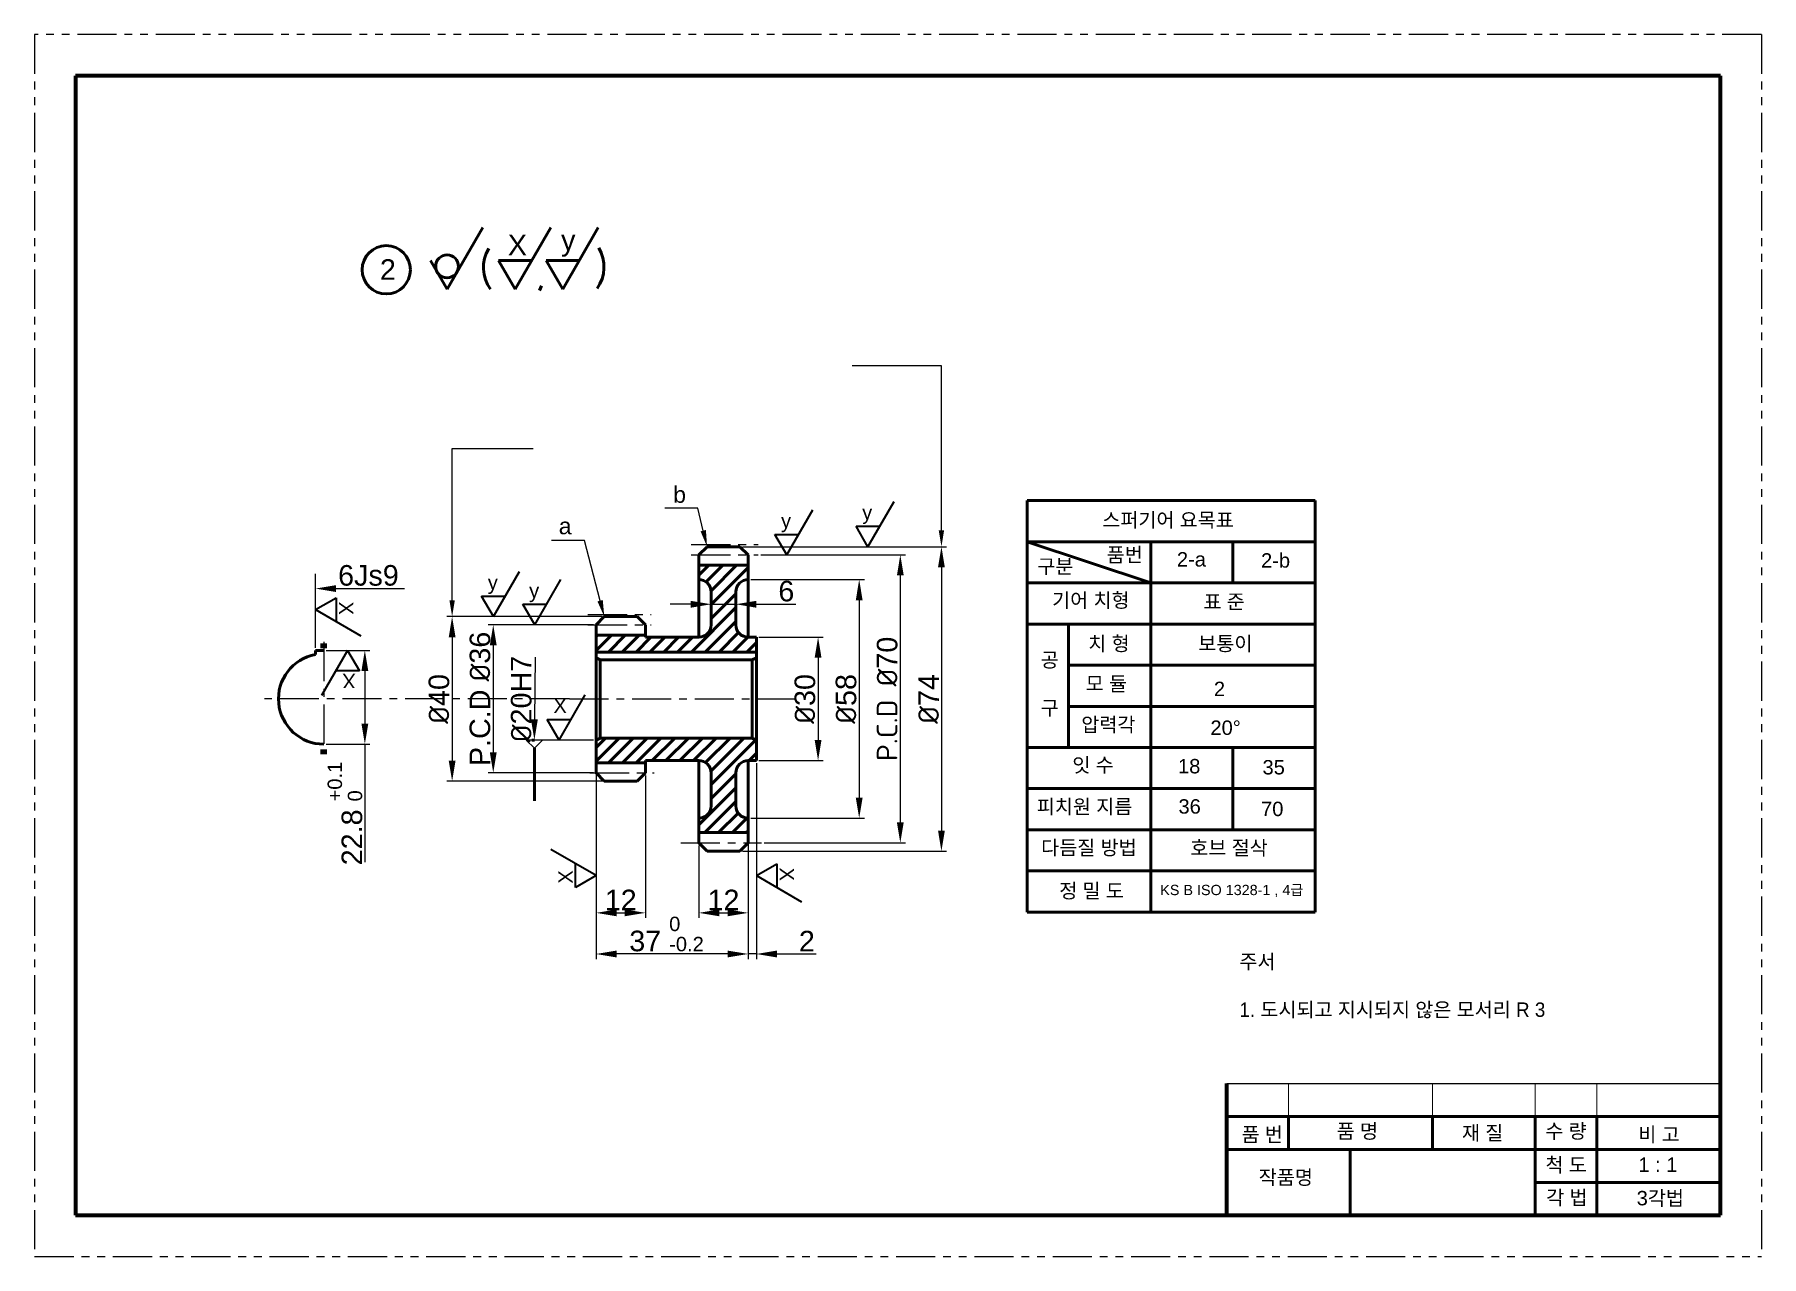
# Model space of a CAD drawing. Header units: millimetres. Extents: x 7 to 3158, y 472 to 921.
# Drawn here: x 1089.8 to 1509.8, y 482.6 to 779.6 of the extents above; entities that cross this region are included whole.
import ezdxf
from ezdxf import colors
from ezdxf.entities.mleader import LeaderData, LeaderLine
from ezdxf.math import Vec2, Vec3

# ---------------------------------------------------------------- set-up
doc = ezdxf.new("R2010")
doc.units = ezdxf.units.MM
doc.header["$LTSCALE"] = 0.3
doc.linetypes.add('CENTER', pattern=[50.8, 31.75, -6.35, 6.35, -6.35])
doc.linetypes.add('PHANTOM', pattern=[63.5, 31.75, -6.35, 6.35, -6.35, 6.35, -6.35])
doc.layers.add('외형선', color=4, linetype='Continuous', lineweight=50)
doc.layers.add('중심선', color=1, linetype='CENTER', lineweight=25)
doc.styles.get("Standard").update_dxf_attribs({"font": 'arial.ttf'})
doc.dimstyles.new('Annotative', dxfattribs={"dimscale": 0, "dimtxt": 5, "dimasz": 5, "dimexe": 1.25, "dimexo": 0.625, "dimtad": 1, "dimdec": 4, "dimzin": 9, "dimdsep": 46, "dimtxsty": 'Standard', "dimblk2": 'NONE', "dimcen": 2.5, "dimclrd": 3, "dimclre": 3, "dimclrt": 4, "dimadec": 4, "dimazin": 0, "dimtfac": 1, "dimtdec": 4, "dimtmove": 0, "dimatfit": 3, "dimfxl": 1, "dimlwd": 25, "dimlwe": 25, "dimarcsym": 0})

msp = doc.modelspace()

# ---------------------------------------------------------------- texts
at = {"layer": '외형선', "lineweight": 50, "char_height": 2.5, "attachment_point": 1}
for s, insert in [('\\P{\\H2x;X}', (1204.94004, 735.07784)), ('\\P{\\H2x;y}', (1217.89858, 736.24302))]:
    msp.add_mtext_dynamic_manual_height_columns(s, width=16.9100129, gutter_width=12.5, heights=[0], dxfattribs=dict(at, insert=insert))
at = {"layer": '외형선', "insert": (1173.83419, 724.96392), "char_height": 5, "attachment_point": 1}
msp.add_mtext_dynamic_manual_height_columns('2', width=5.2808621, gutter_width=12.5, heights=[0], dxfattribs=at)
at = {"layer": '외형선', "color": 3, "char_height": 4, "attachment_point": 3}
for s, insert in [('{\\C256;b}', (1248.27661, 669.75592)), ('{\\C256;a}', (1220.43501, 662.11286))]:
    msp.add_mtext(s, dxfattribs=dict(at, insert=insert))
at = {"layer": '외형선', "lineweight": 35, "char_height": 2.5, "attachment_point": 1}
for s, insert in [('\\P{\\H1.4x;y}', (1291.12571, 669.3231)), ('\\P{\\H1.4x;y}', (1271.38616, 667.3231)), ('\\P{\\H1.4x;y}', (1200.06888, 652.3231)), ('\\P{\\H1.4x;y}', (1210.12532, 650.3231)), ('\\P{\\H1.4x;X}', (1216.03465, 622.3231))]:
    msp.add_mtext_dynamic_manual_height_columns(s, width=16.9100129, gutter_width=12.5, heights=[0], dxfattribs=dict(at, insert=insert))
at = {"layer": '외형선', "color": 2, "attachment_point": 1}
for s, width, insert, char_height in [('{\\fGulim|b0|i0|c129|p50;스퍼기어 요목표}', 40.5183954, (1349.51698, 663.33356), 3.5), ('{\\fGulim|b0|i0|c129|p50;품번}', 10.1025597, (1350.58935, 654.90034), 3.5), ('{\\fGulim|b0|i0|c129|p50;구분}', 27.5990111, (1333.69159, 652.05204), 3.5), ('2-a', 7.5390372, (1367.6674, 653.76718), 3.5), ('2-b', 7.5390372, (1388.13232, 653.50336), 3.5), ('{\\fGulim|b0|i0|c129|p50;기어 치형}', 21.2872457, (1337.31994, 643.83172), 3.5), ('{\\fGulim|b0|i0|c129|p50;표 준}', 29.6761284, (1374.12488, 643.47721), 3.5), ('{\\fGulim|b0|i0|c129|p50;치 형}', 14.1137808, (1346.11139, 633.29996), 3.5), ('{\\fGulim|b0|i0|c129|p50;보통이}', 18.1756204, (1372.85154, 633.29996), 3.5), ('{\\fGulim|b0|i0|c129|p50;공\\P\\P구}', 3.3481646, (1334.55272, 629.30825), 3.5), ('{\\fGulim|b0|i0|c129|p50;모 듈}', 11.956158, (1345.47472, 623.54675), 3.5), ('2', 7.5390372, (1376.67156, 622.27459), 3.5), ('{\\fGulim|b0|i0|c129|p50;압력각}', 17.2111897, (1344.41361, 613.58152), 3.5), ('20%%D', 7.5390372, (1375.82085, 612.84818), 3.5), ('{\\fGulim|b0|i0|c129|p50;잇 수}', 11.9443601, (1342.23152, 603.7734), 3.5), ('18', 7.5390372, (1367.93391, 603.49131), 3.5), ('35', 7.5390372, (1388.48605, 603.23042), 3.5), ('{\\fGulim|b0|i0|c129|p50;피치원 지름}', 30.6750718, (1333.59021, 593.65105), 3.5), ('36', 7.5390372, (1368.04773, 593.7115), 3.5), ('70', 7.5390372, (1388.13725, 593.10924), 3.5), ('{\\fGulim|b0|i0|c129|p50;다듬질 방법}', 57.1844564, (1334.65133, 583.68582), 3.5), ('{\\fGulim|b0|i0|c129|p50;호브 절삭}', 20.630463, (1370.92641, 583.63331), 3.5), ('{\\fGulim|b0|i0|c129|p50;정 밀 도}', 18.2259117, (1339.05896, 573.19906), 3.5), ('KS B ISO 1328-1 , 4{\\fGulim|b0|i0|c129|p50;급}', 58.2841768, (1363.62785, 572.89856), 2.5), ('\\pxt2;{\\fGulim|b0|i0|c129|p50;주서\\P\\P1. 도시되고 지시되지 않은 모서리 R 3}', 110.3981743, (1382.87034, 555.97762), 3.5)]:
    msp.add_mtext_dynamic_manual_height_columns(s, width=width, gutter_width=12.5, heights=[0], dxfattribs=dict(at, insert=insert, char_height=char_height))
at = {"layer": '외형선', "color": 4, "insert": (1171.04421, 648.09145), "char_height": 5, "attachment_point": 5}
msp.add_mtext('6Js9', dxfattribs=at)
at = {"layer": '외형선', "lineweight": 35, "char_height": 2.5, "attachment_point": 1}
for insert, rotation in [((1171.5154, 641.76417), 270), ((1167.95027, 616.54605), 180), ((1213.0582, 573.1816), 90), ((1278.74419, 577.09784), 270)]:
    msp.add_mtext_dynamic_manual_height_columns('\\P{\\H1.4x;X}', width=16.9100129, gutter_width=12.5, heights=[0], dxfattribs=dict(at, insert=insert, rotation=rotation))
at = {"layer": '외형선', "color": 4, "insert": (1208.22333, 618.06551), "char_height": 5, "attachment_point": 5, "rotation": 90}
msp.add_mtext('{\\fISOCPEUR|b0|i0|c0|p34;%%C}20H7', dxfattribs=at)

# ---------------------------------------------------------------- blocks, each defined once
blk = doc.blocks.new('*D237')
at = {"layer": 'Defpoints', "color": 0}
for p in [(1160.17, 629.89), (1160.17, 607.09), (1170.17, 607.09)]:
    blk.add_point(p, dxfattribs=at)
at = {"layer": '외형선', "color": 3, "lineweight": 25}
for p, q in [((1160.8, 629.89), (1171.42, 629.89)), ((1170.17, 624.89), (1170.17, 612.09)), ((1160.8, 607.09), (1171.42, 607.09)), ((1170.17, 607.09), (1170.17, 578.38))]:
    blk.add_line(p, q, dxfattribs=at)
at = {"layer": '외형선', "color": 3}
for points in [[(1171.01, 624.89), (1169.34, 624.89), (1170.17, 629.89)], [(1169.34, 612.09), (1171.01, 612.09), (1170.17, 607.09)]]:
    blk.add_solid(points, dxfattribs=at)
at = {"layer": '외형선', "color": 4, "insert": (1165.35, 590.23), "char_height": 5, "attachment_point": 5, "rotation": 90}
blk.add_mtext('22.8 {\\H0.7x;\\S+0.1^ 0;}', dxfattribs=at)
blk = doc.blocks.new('_None')
blk = doc.blocks.new('*D238')
at = {"layer": 'Defpoints', "color": 0}
for p in [(1265.4, 633.09), (1265.4, 603.09), (1280.4, 603.09)]:
    blk.add_point(p, dxfattribs=at)
at = {"layer": '외형선', "color": 3, "lineweight": 25}
for p, q in [((1266.03, 633.09), (1281.65, 633.09)), ((1280.4, 628.09), (1280.4, 608.09)), ((1266.03, 603.09), (1281.65, 603.09))]:
    blk.add_line(p, q, dxfattribs=at)
at = {"layer": '외형선', "color": 3}
for points in [[(1281.23, 628.09), (1279.57, 628.09), (1280.4, 633.09)], [(1279.57, 608.09), (1281.23, 608.09), (1280.4, 603.09)]]:
    blk.add_solid(points, dxfattribs=at)
at = {"layer": '외형선', "color": 4, "insert": (1277.22, 618.09), "char_height": 5, "attachment_point": 5, "rotation": 90}
blk.add_mtext('{\\fISOCPEUR|b0|i0|c0|p34;%%C}30', dxfattribs=at)
blk = doc.blocks.new('*D239')
at = {"layer": 'Defpoints', "color": 0}
for p in [(1263.4, 647.09), (1263.4, 589.09), (1290.4, 589.09)]:
    blk.add_point(p, dxfattribs=at)
at = {"layer": '외형선', "color": 3, "lineweight": 25}
for p, q in [((1264.03, 647.09), (1291.65, 647.09)), ((1290.4, 642.09), (1290.4, 594.09)), ((1264.03, 589.09), (1291.65, 589.09))]:
    blk.add_line(p, q, dxfattribs=at)
at = {"layer": '외형선', "color": 3}
for points in [[(1291.23, 642.09), (1289.57, 642.09), (1290.4, 647.09)], [(1289.57, 594.09), (1291.23, 594.09), (1290.4, 589.09)]]:
    blk.add_solid(points, dxfattribs=at)
at = {"layer": '외형선', "color": 4, "insert": (1287.22, 618.09), "char_height": 5, "attachment_point": 5, "rotation": 90}
blk.add_mtext('{\\fISOCPEUR|b0|i0|c0|p34;%%C}58', dxfattribs=at)
blk = doc.blocks.new('*D240')
at = {"layer": 'Defpoints', "color": 0}
for p in [(1265.82, 653.09), (1266.65, 583.09), (1300.4, 583.09)]:
    blk.add_point(p, dxfattribs=at)
at = {"layer": '외형선', "color": 3, "lineweight": 25}
for p, q in [((1266.44, 653.09), (1301.65, 653.09)), ((1300.4, 648.09), (1300.4, 588.09)), ((1267.28, 583.09), (1301.65, 583.09))]:
    blk.add_line(p, q, dxfattribs=at)
at = {"layer": '외형선', "color": 3}
for points in [[(1301.23, 648.09), (1299.57, 648.09), (1300.4, 653.09)], [(1299.57, 588.09), (1301.23, 588.09), (1300.4, 583.09)]]:
    blk.add_solid(points, dxfattribs=at)
at = {"layer": '외형선', "color": 4, "insert": (1297.22, 618.09), "char_height": 5, "attachment_point": 5, "rotation": 90}
blk.add_mtext('{\\fISOCPEUR|b0|i0|c0|p34;P.C.D %%C}70', dxfattribs=at)
blk = doc.blocks.new('*D241')
at = {"layer": 'Defpoints', "color": 0}
for p in [(1261.4, 655.09), (1261.4, 581.09), (1310.4, 581.09)]:
    blk.add_point(p, dxfattribs=at)
at = {"layer": '외형선', "color": 3, "lineweight": 25}
for p, q in [((1262.03, 655.09), (1311.65, 655.09)), ((1310.4, 650.09), (1310.4, 586.09)), ((1262.03, 581.09), (1311.65, 581.09))]:
    blk.add_line(p, q, dxfattribs=at)
at = {"layer": '외형선', "color": 3}
for points in [[(1311.23, 650.09), (1309.57, 650.09), (1310.4, 655.09)], [(1309.57, 586.09), (1311.23, 586.09), (1310.4, 581.09)]]:
    blk.add_solid(points, dxfattribs=at)
at = {"layer": '외형선', "color": 4, "insert": (1307.28, 618.09), "char_height": 5, "attachment_point": 5, "rotation": 90}
blk.add_mtext('{\\fISOCPEUR|b0|i0|c0|p34;%%C}74', dxfattribs=at)
blk = doc.blocks.new('*D242')
at = {"layer": 'Defpoints', "color": 0}
for p in [(1226.4, 600.09), (1238.4, 600.09), (1238.4, 566.09)]:
    blk.add_point(p, dxfattribs=at)
at = {"layer": '외형선', "color": 3, "lineweight": 25}
for p, q in [((1226.4, 599.46), (1226.4, 564.84)), ((1238.4, 599.46), (1238.4, 564.84)), ((1231.4, 566.09), (1233.4, 566.09))]:
    blk.add_line(p, q, dxfattribs=at)
at = {"layer": '외형선', "color": 3}
for points in [[(1231.4, 566.92), (1231.4, 565.26), (1226.4, 566.09)], [(1233.4, 565.26), (1233.4, 566.92), (1238.4, 566.09)]]:
    blk.add_solid(points, dxfattribs=at)
at = {"layer": '외형선', "color": 4, "insert": (1232.4, 569.22), "char_height": 5, "attachment_point": 5}
blk.add_mtext('12', dxfattribs=at)
blk = doc.blocks.new('*D243')
at = {"layer": 'Defpoints', "color": 0}
for p in [(1251.4, 583.09), (1263.4, 583.09), (1263.4, 566.09)]:
    blk.add_point(p, dxfattribs=at)
at = {"layer": '외형선', "color": 3, "lineweight": 25}
for p, q in [((1251.4, 582.46), (1251.4, 564.84)), ((1263.4, 582.46), (1263.4, 564.84)), ((1256.4, 566.09), (1258.4, 566.09))]:
    blk.add_line(p, q, dxfattribs=at)
at = {"layer": '외형선', "color": 3}
for points in [[(1256.4, 566.92), (1256.4, 565.26), (1251.4, 566.09)], [(1258.4, 565.26), (1258.4, 566.92), (1263.4, 566.09)]]:
    blk.add_solid(points, dxfattribs=at)
at = {"layer": '외형선', "color": 4, "insert": (1257.4, 569.22), "char_height": 5, "attachment_point": 5}
blk.add_mtext('12', dxfattribs=at)
blk = doc.blocks.new('*D244')
at = {"layer": 'Defpoints', "color": 0}
for p in [(1226.4, 636.09), (1201.4, 600.09), (1226.4, 600.09)]:
    blk.add_point(p, dxfattribs=at)
at = {"layer": '외형선', "color": 3, "lineweight": 25}
for p, q in [((1225.78, 636.09), (1200.15, 636.09)), ((1201.4, 631.09), (1201.4, 605.09)), ((1225.78, 600.09), (1200.15, 600.09))]:
    blk.add_line(p, q, dxfattribs=at)
at = {"layer": '외형선', "color": 3}
for points in [[(1202.23, 631.09), (1200.57, 631.09), (1201.4, 636.09)], [(1200.57, 605.09), (1202.23, 605.09), (1201.4, 600.09)]]:
    blk.add_solid(points, dxfattribs=at)
at = {"layer": '외형선', "color": 4, "insert": (1198.19, 618.09), "char_height": 5, "attachment_point": 5, "rotation": 90}
blk.add_mtext('P.C.D {\\fISOCPEUR|b0|i0|c0|p34;%%C}36', dxfattribs=at)
blk = doc.blocks.new('*D245')
at = {"layer": 'Defpoints', "color": 0}
for p in [(1228.4, 638.09), (1191.4, 598.09), (1228.4, 598.09)]:
    blk.add_point(p, dxfattribs=at)
at = {"layer": '외형선', "color": 3, "lineweight": 25}
for p, q in [((1227.78, 638.09), (1190.15, 638.09)), ((1191.4, 633.09), (1191.4, 603.09)), ((1227.78, 598.09), (1190.15, 598.09))]:
    blk.add_line(p, q, dxfattribs=at)
at = {"layer": '외형선', "color": 3}
for points in [[(1192.23, 633.09), (1190.57, 633.09), (1191.4, 638.09)], [(1190.57, 603.09), (1192.23, 603.09), (1191.4, 598.09)]]:
    blk.add_solid(points, dxfattribs=at)
at = {"layer": '외형선', "color": 4, "insert": (1188.22, 618.09), "char_height": 5, "attachment_point": 5, "rotation": 90}
blk.add_mtext('{\\fISOCPEUR|b0|i0|c0|p34;%%C}40', dxfattribs=at)
blk = doc.blocks.new('*D246')
at = {"layer": 'Defpoints', "color": 0}
for p in [(1263.4, 603.09), (1265.4, 603.09), (1263.4, 556.09)]:
    blk.add_point(p, dxfattribs=at)
at = {"layer": '외형선', "color": 3, "lineweight": 25}
for p, q in [((1263.4, 602.46), (1263.4, 554.84)), ((1265.4, 602.46), (1265.4, 554.84)), ((1258.4, 556.09), (1253.4, 556.09)), ((1265.4, 556.09), (1263.4, 556.09)), ((1270.4, 556.09), (1279.96, 556.09))]:
    blk.add_line(p, q, dxfattribs=at)
at = {"layer": '외형선', "color": 3}
for points in [[(1258.4, 555.26), (1258.4, 556.92), (1263.4, 556.09)], [(1270.4, 556.92), (1270.4, 555.26), (1265.4, 556.09)]]:
    blk.add_solid(points, dxfattribs=at)
at = {"layer": '외형선', "color": 4, "insert": (1277.68, 559.22), "char_height": 5, "attachment_point": 5}
blk.add_mtext('2', dxfattribs=at)
blk = doc.blocks.new('*D247')
at = {"layer": 'Defpoints', "color": 0}
for p in [(1226.4, 602.59), (1263.4, 603.09), (1226.4, 556.09)]:
    blk.add_point(p, dxfattribs=at)
at = {"layer": '외형선', "color": 3, "lineweight": 25}
for p, q in [((1226.4, 601.96), (1226.4, 554.84)), ((1263.4, 602.46), (1263.4, 554.84)), ((1258.4, 556.09), (1231.4, 556.09))]:
    blk.add_line(p, q, dxfattribs=at)
at = {"layer": '외형선', "color": 3}
for points in [[(1231.4, 556.92), (1231.4, 555.26), (1226.4, 556.09)], [(1258.4, 555.26), (1258.4, 556.92), (1263.4, 556.09)]]:
    blk.add_solid(points, dxfattribs=at)
at = {"layer": '외형선', "color": 4, "insert": (1244.9, 560.92), "char_height": 5, "attachment_point": 5}
blk.add_mtext('37 {\\H0.7x;\\S0^ -0.2  ;}', dxfattribs=at)
blk = doc.blocks.new('*D248')
at = {"layer": 'Defpoints', "color": 0}
for p in [(1260.4, 641.1), (1254.4, 636.09), (1260.4, 636.09)]:
    blk.add_point(p, dxfattribs=at)
at = {"layer": '외형선', "color": 3, "lineweight": 25}
for p, q in [((1249.4, 641.1), (1244.4, 641.1)), ((1254.4, 636.71), (1254.4, 642.35)), ((1254.4, 641.1), (1260.4, 641.1)), ((1260.4, 636.71), (1260.4, 642.35)), ((1265.4, 641.1), (1274.95, 641.1))]:
    blk.add_line(p, q, dxfattribs=at)
at = {"layer": '외형선', "color": 3}
for points in [[(1249.4, 640.26), (1249.4, 641.93), (1254.4, 641.1)], [(1265.4, 641.93), (1265.4, 640.26), (1260.4, 641.1)]]:
    blk.add_solid(points, dxfattribs=at)
at = {"layer": '외형선', "color": 4, "insert": (1272.68, 644.27), "char_height": 5, "attachment_point": 5}
blk.add_mtext('6', dxfattribs=at)
blk = doc.blocks.new('TEST-3')
at = {"color": 6, "linetype": 'PHANTOM', "lineweight": 25}
for p, q in [((420, 288.68), (0, 288.68)), ((0, 288.68), (0, -8.32)), ((420, 288.68), (420, -8.32)), ((0, -8.32), (420, -8.32))]:
    blk.add_line(p, q, dxfattribs=at)
at = {"color": 5, "lineweight": 70}
for p, q in [((410, 278.68), (10, 278.68)), ((10, 278.68), (10, 1.68)), ((410, 1.68), (410, 278.68)), ((290, 1.68), (290, 33.68)), ((10, 1.68), (410, 1.68))]:
    blk.add_line(p, q, dxfattribs=at)
at = {"color": 3, "lineweight": 25}
blk.add_line((290, 33.68), (410, 33.68), dxfattribs=at)
at = {"color": 3, "lineweight": 20}
for p, q in [((305, 25.68), (305, 33.68)), ((340, 25.68), (340, 33.68)), ((365, 25.68), (365, 33.68)), ((380, 25.68), (380, 33.68))]:
    blk.add_line(p, q, dxfattribs=at)
at = {"color": 2, "lineweight": 50}
for p, q in [((290, 25.68), (410, 25.68)), ((305, 17.68), (305, 25.68)), ((340, 17.68), (340, 25.68)), ((365, 1.68), (365, 25.68)), ((380, 1.68), (380, 25.68)), ((290, 17.68), (410, 17.68)), ((320, 1.68), (320, 17.68)), ((365, 9.68), (410, 9.68))]:
    blk.add_line(p, q, dxfattribs=at)
at = {"color": 2, "char_height": 3.5, "attachment_point": 1}
for s, width, insert in [('{\\fGulim|b0|i0|c129|p50;품 번}', 14.2143, (293.55, 23.06)), ('{\\fGulim|b0|i0|c129|p50;품 명}', 17.9863, (316.69, 23.87)), ('{\\fGulim|b0|i0|c129|p50;재 질}', 13.1074, (347.16, 23.46)), ('{\\fGulim|b0|i0|c129|p50;수 량}', 16.4869, (367.43, 23.89)), ('{\\fGulim|b0|i0|c129|p50;비 고}', 22.797, (390.05, 23.06)), ('{\\fGulim|b0|i0|c129|p50;작품명}', 13.1664, (297.74, 12.66)), ('{\\fGulim|b0|i0|c129|p50;척 도}', 14.5226, (367.47, 15.68)), ('1 : 1', 13.7093, (390.05, 15.74)), ('{\\fGulim|b0|i0|c129|p50;각 법}', 10.8589, (367.63, 7.73)), ('3{\\fGulim|b0|i0|c129|p50;각법}', 15.3382, (389.65, 7.6))]:
    blk.add_mtext_dynamic_manual_height_columns(s, width=width, gutter_width=12.5, heights=[0], dxfattribs=dict(at, insert=insert))

# ---------------------------------------------------------------- dimensions: what is measured, and where the dimension line sits
at = {"layer": '외형선'}
for base, p1, p2, text, picture, middle in [((1310.4012, 581.08905), (1261.4012, 655.08905), (1261.4012, 581.08905), '{\\fISOCPEUR|b0|i0|c0|p34;%%C}<>', '*D241', (1307.2762, 618.08905)), ((1300.4012, 583.08905), (1265.81811, 653.08905), (1266.65324, 583.08905), '{\\fISOCPEUR|b0|i0|c0|p34;P.C.D %%C}<>', '*D240', (1297.22333, 618.08905)), ((1290.4012, 589.08905), (1263.4012, 647.08905), (1263.4012, 589.08905), '{\\fISOCPEUR|b0|i0|c0|p34;%%C}<>', '*D239', (1287.22333, 618.08905)), ((1191.4012, 598.08905), (1228.4012, 638.08905), (1228.4012, 598.08905), '{\\fISOCPEUR|b0|i0|c0|p34;%%C}<>', '*D245', (1188.22333, 618.08905)), ((1201.4012, 600.08905), (1226.4012, 636.08905), (1226.4012, 600.08905), 'P.C.D {\\fISOCPEUR|b0|i0|c0|p34;%%C}<>', '*D244', (1198.18923, 618.08905)), ((1280.4012, 603.08905), (1265.4012, 633.08905), (1265.4012, 603.08905), '{\\fISOCPEUR|b0|i0|c0|p34;%%C}<>', '*D238', (1277.22163, 618.08905)), ((1170.17241, 607.08905), (1160.17241, 629.88905), (1160.17241, 607.08905), '<> {\\H0.7x;\\S+0.1^ 0;}', '*D237', (1165.34743, 590.23229))]:
    dim = msp.add_linear_dim(base=base, p1=p1, p2=p2, angle=90, text=text, dimstyle='Annotative', override={"dimscale": 0}, dxfattribs=at)
    dim.commit()
    dim.dimension.update_dxf_attribs({"geometry": picture, "text_midpoint": middle})
for base, p1, p2, picture, middle in [((1260.4012, 641.09532), (1254.4012, 636.08905), (1260.4012, 636.08905), '*D248', (1272.67695, 641.09532)), ((1263.4012, 556.08905), (1265.4012, 603.08905), (1263.4012, 603.08905), '*D246', (1277.68206, 556.08905))]:
    dim = msp.add_linear_dim(base=base, p1=p1, p2=p2, dimstyle='Annotative', override={"dimscale": 0}, dxfattribs=at)
    dim.commit()
    dim.dimension.update_dxf_attribs({"geometry": picture, "text_midpoint": middle, "dimtype": 128})
dim = msp.add_linear_dim(base=(1226.4012, 556.08905), p1=(1263.4012, 603.08905), p2=(1226.4012, 602.58905), text='<> {\\H0.7x;\\S0^ -0.2  ;}', dimstyle='Annotative', override={"dimscale": 0}, dxfattribs=at)
dim.commit()
dim.dimension.update_dxf_attribs({"geometry": '*D247', "text_midpoint": (1244.9012, 560.91573)})
for base, p1, p2, picture, middle in [((1238.4012, 566.08905), (1226.4012, 600.08905), (1238.4012, 600.08905), '*D242', (1232.4012, 569.22428)), ((1263.4012, 566.08905), (1251.4012, 583.08905), (1263.4012, 583.08905), '*D243', (1257.4012, 569.22428))]:
    dim = msp.add_linear_dim(base=base, p1=p1, p2=p2, dimstyle='Annotative', override={"dimscale": 0}, dxfattribs=at)
    dim.commit()
    dim.dimension.update_dxf_attribs({"geometry": picture, "text_midpoint": middle})

# ---------------------------------------------------------------- hatches: boundary and pattern name
at = {"layer": '외형선'}
h = msp.add_hatch(dxfattribs=at)
h.set_pattern_fill('ANSI31', color=0, scale=0.75)
h.set_pattern_definition([(45, (1079.3029, 449.0929), (-1.683798, 1.683798), [])])
h.paths.add_polyline_path([(1251.4012, 633.08905), (1238.4012, 633.08905), (1238.4012, 633.58905), (1226.4012, 633.58905), (1226.4012, 629.48905), (1265.4012, 629.48905), (1265.4012, 633.08905), (1263.4012, 633.08905, -0.414213562), (1260.4012, 636.08905), (1260.4012, 644.08905, -0.414213562), (1263.4012, 647.08905), (1263.4012, 650.58905), (1251.4012, 650.58905), (1251.4012, 647.08905, -0.414213562), (1254.4012, 644.08905), (1254.4012, 636.08905, -0.414213562), (1251.4012, 633.08905)])
h.paths.add_polyline_path([(1263.4012, 603.08905), (1265.4012, 603.08905), (1265.4012, 608.08905), (1264.4012, 608.58905), (1227.4012, 608.58905), (1226.4012, 608.08905), (1226.4012, 602.58905), (1238.4012, 602.58905), (1238.4012, 603.08905), (1251.4012, 603.08905, -0.414213562), (1254.4012, 600.08905), (1254.4012, 592.08905, -0.414213562), (1251.4012, 589.08905), (1251.4012, 585.58905), (1263.4012, 585.58905), (1263.4012, 589.08905, -0.414213562), (1260.4012, 592.08905), (1260.4012, 600.08905, -0.414213562), (1263.4012, 603.08905)])

# ---------------------------------------------------------------- linework, layer by layer
at = {"color": 3}
for p, q in [((1213.4012, 608.08905), (1209.4012, 608.08905)), ((1209.4012, 608.08905), (1211.4012, 606.08905)), ((1211.4012, 606.08905), (1213.4012, 608.08905))]:
    msp.add_line(p, q, dxfattribs=at)
at = {"layer": '외형선', "lineweight": 50}
for p, q in [((1190.16756, 717.69042), (1198.82781, 732.69042)), ((1206.70596, 717.69042), (1215.36622, 732.69042)), ((1218.28733, 717.69042), (1226.94759, 732.69042)), ((1190.16756, 717.69042), (1186.1261, 724.69042)), ((1202.66451, 724.69042), (1210.74742, 724.69042)), ((1206.70596, 717.69042), (1202.66451, 724.69042)), ((1214.24588, 724.69042), (1222.32878, 724.69042)), ((1218.28733, 717.69042), (1214.24588, 724.69042))]:
    msp.add_line(p, q, dxfattribs=at)
at = {"layer": '외형선'}
for p, q in [((1213.10554, 718.50142), (1212.62182, 717.3738)), ((1331.2906, 666.28287), (1401.2906, 666.28287)), ((1331.2906, 666.28287), (1331.2906, 566.28287)), ((1401.2906, 666.28287), (1401.2906, 566.28287)), ((1331.2906, 656.28287), (1401.2906, 656.28287)), ((1361.2906, 646.28287), (1331.2906, 656.28287)), ((1361.2906, 656.28287), (1361.2906, 566.28287)), ((1381.2906, 656.28287), (1381.2906, 646.28287)), ((1253.4012, 655.08905), (1251.4012, 653.08905)), ((1251.4012, 653.08905), (1251.4012, 633.08905)), ((1253.4012, 655.08905), (1261.4012, 655.08905)), ((1261.4012, 655.08905), (1263.4012, 653.08905)), ((1263.4012, 653.08905), (1263.4012, 633.08905)), ((1251.4012, 650.58905), (1263.4012, 650.58905)), ((1263.4012, 647.08905), (1263.4012, 647.08905)), ((1254.4012, 644.08905), (1254.4012, 636.08905)), ((1260.4012, 644.08905), (1260.4012, 636.08905)), ((1331.2906, 646.28287), (1401.2906, 646.28287)), ((1226.4012, 636.08905), (1228.4012, 638.08905)), ((1226.4012, 636.08905), (1226.4012, 600.08905)), ((1228.4012, 638.08905), (1236.4012, 638.08905)), ((1238.4012, 636.08905), (1236.4012, 638.08905)), ((1238.4012, 636.08905), (1238.4012, 633.08905)), ((1331.2906, 636.28287), (1401.2906, 636.28287)), ((1341.2906, 636.28287), (1341.2906, 606.28287)), ((1159.35069, 631.22402), (1160.94324, 631.22402)), ((1159.35069, 630.72402), (1160.94324, 630.72402)), ((1226.4012, 633.58905), (1238.4012, 633.58905)), ((1251.4012, 633.08905), (1238.4012, 633.08905)), ((1251.4012, 633.08905), (1251.4012, 633.08905)), ((1263.4012, 633.08905), (1265.4012, 633.08905)), ((1265.4012, 633.08905), (1265.4012, 603.08905)), ((1158.17241, 629.88905), (1158.17241, 628.9057)), ((1160.17241, 629.88905), (1158.17241, 629.88905)), ((1226.4012, 629.48905), (1265.4012, 629.48905)), ((1227.4012, 627.58905), (1226.4012, 628.08905)), ((1227.4012, 627.58905), (1264.4012, 627.58905)), ((1227.4012, 627.58905), (1227.4012, 608.58905)), ((1264.4012, 627.58905), (1265.4012, 628.08905)), ((1264.4012, 627.58905), (1264.4012, 608.58905)), ((1341.2906, 626.28287), (1401.2906, 626.28287)), ((1341.2906, 616.28287), (1401.2906, 616.28287)), ((1159.35069, 605.45407), (1160.94324, 605.45407)), ((1159.35069, 604.95407), (1160.94324, 604.95407)), ((1210.7762, 608.08905), (1211.4012, 608.08905)), ((1227.4012, 608.58905), (1226.4012, 608.08905)), ((1227.4012, 608.58905), (1264.4012, 608.58905)), ((1264.4012, 608.58905), (1265.4012, 608.08905)), ((1331.2906, 606.28287), (1401.2906, 606.28287)), ((1381.2906, 606.28287), (1381.2906, 586.28287)), ((1226.4012, 602.58905), (1238.4012, 602.58905)), ((1238.4012, 603.08905), (1238.4012, 600.08905)), ((1238.4012, 603.08905), (1251.4012, 603.08905)), ((1251.4012, 603.08905), (1251.4012, 583.08905)), ((1263.4012, 603.08905), (1265.4012, 603.08905)), ((1263.4012, 603.08905), (1263.4012, 583.08905)), ((1226.4012, 600.08905), (1228.4012, 598.08905)), ((1228.4012, 598.08905), (1236.4012, 598.08905)), ((1238.4012, 600.08905), (1236.4012, 598.08905)), ((1254.4012, 600.08905), (1254.4012, 592.08905)), ((1260.4012, 600.08905), (1260.4012, 592.08905)), ((1331.2906, 596.28287), (1401.2906, 596.28287)), ((1251.4012, 585.58905), (1263.4012, 585.58905)), ((1331.2906, 586.28287), (1401.2906, 586.28287)), ((1251.4012, 583.08905), (1253.4012, 581.08905)), ((1253.4012, 581.08905), (1261.4012, 581.08905)), ((1263.4012, 583.08905), (1261.4012, 581.08905)), ((1331.2906, 576.28287), (1401.2906, 576.28287)), ((1331.2906, 566.28287), (1401.2906, 566.28287))]:
    msp.add_line(p, q, dxfattribs=at)
at = {"layer": '외형선', "color": 3, "linetype": 'ByBlock', "lineweight": -2}
for p, q in [((1251.16111, 664.49348), (1243.16111, 664.49348)), ((1223.57032, 656.59983), (1215.57032, 656.59983))]:
    msp.add_line(p, q, dxfattribs=at)
at = {"layer": '외형선', "lineweight": 35}
for p, q in [((1272.77972, 653.08905), (1279.13057, 664.08905)), ((1292.51927, 655.08905), (1298.87012, 666.08905)), ((1292.51927, 655.08905), (1289.63252, 660.08905)), ((1289.63252, 660.08905), (1295.40602, 660.08905)), ((1272.77972, 653.08905), (1269.89297, 658.08905)), ((1269.89297, 658.08905), (1275.66647, 658.08905)), ((1201.46243, 638.08905), (1207.81329, 649.08905)), ((1211.51888, 636.08905), (1217.86973, 647.08905)), ((1158.17241, 639.80605), (1163.17241, 642.6928)), ((1163.17241, 642.6928), (1163.17241, 636.9193)), ((1201.46243, 638.08905), (1198.57568, 643.08905)), ((1198.57568, 643.08905), (1204.34918, 643.08905)), ((1158.17241, 639.80605), (1169.17241, 633.4552)), ((1211.51888, 636.08905), (1208.63213, 641.08905)), ((1208.63213, 641.08905), (1214.40563, 641.08905)), ((1165.99215, 629.88905), (1159.6413, 618.88905)), ((1165.99215, 629.88905), (1168.8789, 624.88905)), ((1168.8789, 624.88905), (1163.1054, 624.88905)), ((1217.42821, 608.08905), (1223.77906, 619.08905)), ((1217.42821, 608.08905), (1214.54145, 613.08905)), ((1214.54145, 613.08905), (1220.31496, 613.08905)), ((1226.4012, 575.13972), (1215.4012, 581.49057)), ((1221.4012, 572.25296), (1221.4012, 578.02647)), ((1265.4012, 575.13972), (1270.4012, 578.02647)), ((1270.4012, 578.02647), (1270.4012, 572.25296)), ((1226.4012, 575.13972), (1221.4012, 572.25296)), ((1265.4012, 575.13972), (1276.4012, 568.78886))]:
    msp.add_line(p, q, dxfattribs=at)
at = {"layer": '외형선', "color": 3, "lineweight": 25}
for p, q in [((1158.17241, 630.51405), (1158.17241, 648.52182)), ((1163.17241, 644.91359), (1179.80331, 644.91359)), ((1211.61219, 628.26206), (1211.4012, 613.08905)), ((1225.7762, 608.08905), (1210.1512, 608.08905))]:
    msp.add_line(p, q, dxfattribs=at)
at = {"layer": '외형선', "color": 3}
msp.add_line((1211.4012, 606.08905), (1211.4012, 593.28131), dxfattribs=at)
at = {"layer": '외형선', "color": 3, "linetype": 'ByBlock', "lineweight": -2}
for points in [[(1252.47435, 658.98019), (1251.16111, 664.49348)], [(1227.39112, 641.95942), (1223.57032, 656.59983)]]:
    msp.add_lwpolyline(points, dxfattribs=at)
at = {"layer": '외형선'}
msp.add_circle((1175.38738, 722.40353), 5.873, dxfattribs=at)
at = {"layer": '외형선', "lineweight": 50}
msp.add_circle((1190.16756, 723.23428), 2.77193, dxfattribs=at)
at = {"layer": '외형선'}
for centre, radius, start, end in [((1208.05454, 722.94251), 9.03556, 149.0825492, 215.5398652), ((1219.30421, 723.10078), 9.03556, 324.4601348, 30.9174508), ((1251.4012, 644.08905), 3, 0, 90), ((1263.4012, 644.08905), 3, 90, 180), ((1251.4012, 636.08905), 3, 270, 0), ((1263.4012, 636.08905), 3, 180, 270), ((1160.17241, 618.08905), 11, 100.4756817, 270), ((1251.4012, 600.08905), 3, 0, 90), ((1263.4012, 600.08905), 3, 90, 180), ((1251.4012, 592.08905), 3, 270, 0), ((1263.4012, 592.08905), 3, 180, 270)]:
    msp.add_arc(centre, radius, start, end, dxfattribs=at)
at = {"layer": '외형선', "color": 3}
for points in [[(1253.12287, 659.13466), (1253.4012, 655.08905), (1251.82582, 658.82571)], [(1163.17241, 645.74692), (1163.17241, 644.08025), (1158.17241, 644.91359)], [(1228.03618, 642.12776), (1228.4012, 638.08905), (1226.74606, 641.79107)], [(1210.56786, 613.08905), (1212.23453, 613.08905), (1211.4012, 608.08905)]]:
    msp.add_solid(points, dxfattribs=at)
at = {"layer": '중심선'}
for p, q in [((1249.54167, 655.58905), (1265.81811, 655.58905)), ((1249.54167, 653.08905), (1265.81811, 653.08905)), ((1224.42419, 638.58905), (1239.77569, 638.58905)), ((1224.42419, 636.08905), (1239.77569, 636.08905)), ((1160.17241, 631.96993), (1160.17241, 605.15482)), ((1219.94326, 618.08905), (1145.76653, 618.08905)), ((1219.94326, 618.08905), (1274.66706, 618.08905)), ((1224.90717, 600.08905), (1240.50654, 600.08905)), ((1246.99415, 583.08905), (1266.65324, 583.08905))]:
    msp.add_line(p, q, dxfattribs=at)

# ---------------------------------------------------------------- block references
at = {"layer": '외형선'}
msp.add_blockref('TEST-3', (1089.83797, 490.89967), dxfattribs=at)

msp.set_redraw_order([(e.dxf.handle, doc.entitydb.next_handle()) for e in msp.query("TEXT MTEXT ATTDEF DIMENSION ARC_DIMENSION")])  # texts and dimensions are drawn at this point

# ---------------------------------------------------------------- leaders
at = {"layer": '외형선', "color": 3}
ml = msp.add_multileader_mtext('Standard', dxfattribs=at)
ml.set_content('', color=3)
ml.set_leader_properties()
ml.build(insert=Vec2(0, 0))
ctx = ml.context
ctx.base_point, ctx.plane_origin = Vec3(1284.73114, 699.07385), Vec3(1310.4012, 655.08905)
ctx.text_align_type, ctx.attachment_type = 2, 2
notes = []
notes.append((ctx, [(0, (1, 1, 0), (1310.4012, 699.07385), (-1, 0), 21.67006, [(0, [(1310.4012, 655.08905)], 0, [])])]))
ctx.mtext.insert, ctx.mtext.alignment, ctx.mtext.flow_direction = Vec3(1286.73114, 699.07385), 3, 5
ml = msp.add_multileader_mtext('Standard', dxfattribs=at)
ml.set_content('', color=3)
ml.set_leader_properties()
ml.build(insert=Vec2(0, 0))
ctx = ml.context
ctx.base_point, ctx.plane_origin = Vec3(1211.09919, 678.93652), Vec3(1191.4012, 638.08905)
notes.append((ctx, [(0, (1, 1, 0), (1191.4012, 678.93652), (1, 0), 19.698, [(0, [(1191.4012, 638.08905)], 0, [])])]))
ctx.mtext.insert, ctx.mtext.flow_direction = Vec3(1213.09919, 678.93652), 5
for ctx, leaders in notes:
    for number, flags, end, landing, length, lines in leaders:
        leader = LeaderData()
        leader.index, (leader.has_last_leader_line, leader.has_dogleg_vector, leader.attachment_direction) = number, flags
        leader.last_leader_point, leader.dogleg_vector, leader.dogleg_length = Vec3(end), Vec3(landing), length
        for number, points, colour, breaks in lines:
            line = LeaderLine()
            line.index, line.vertices, line.color, line.breaks = number, Vec3.list(points), colors.encode_raw_color(colour), breaks
            leader.lines.append(line)
        ctx.leaders.append(leader)

doc.saveas('drawing.dxf')
